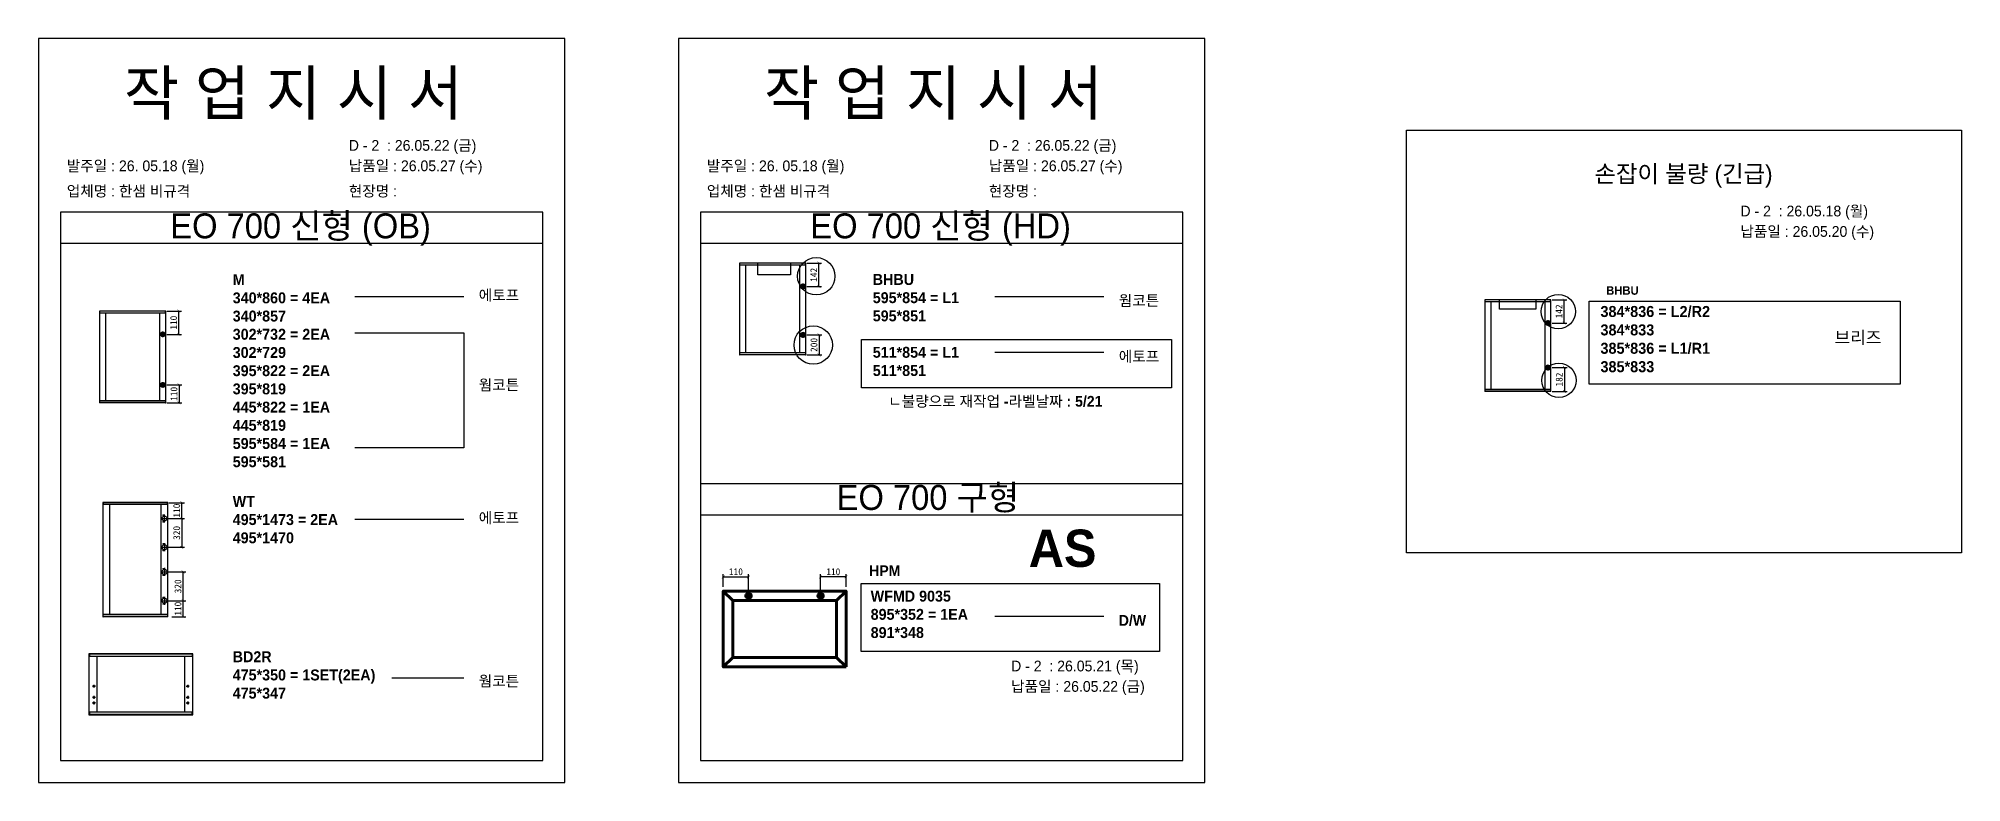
# Model space of a CAD drawing. Header units: millimetres. Extents: x -44117 to 256353, y -2095463 to 65325.
# Drawn here: x 110739 to 117765, y -950294 to -947574 of the extents above; entities that cross this region are included whole.
import ezdxf

# ---------------------------------------------------------------- set-up
doc = ezdxf.new("R2010")
doc.units = ezdxf.units.MM
doc.header["$LTSCALE"] = 10
doc.layers.add('Layer1', color=7, linetype='Continuous', lineweight=70)
doc.styles.add('MtX_Gulim', font='')
doc.styles.get('MtX_Gulim').set_extended_font_data('Gulim', bold=True)
doc.dimstyles.new('ISO-25', dxfattribs={"dimtxt": 2.5, "dimasz": 2.5, "dimexe": 1, "dimexo": 1, "dimtad": 1, "dimtxsty": 'Standard', "dimblk": 'ARCHTICK', "dimcen": 2.5, "dimadec": 0, "dimazin": 0, "dimtfac": 1, "dimtmove": 0, "dimatfit": 3, "dimfxl": 0, "dimarcsym": 0})

msp = doc.modelspace()

# ---------------------------------------------------------------- texts
at = {"linetype": 'Continuous', "style": 'MtX_Gulim'}
for s, height, p in [('에토프', 39.271262, (112347.43311, -948531.98527)), ('BHBU', 31.421769, (116466.36865, -948510.70013)), ('웜코튼', 39.271262, (114685.80749, -948551.60545)), ('브리즈', 45.42113, (117300.93897, -948689.82399)), ('에토프', 39.271262, (114685.80749, -948755.7068)), ('웜코튼', 39.271262, (112347.43311, -948859.82807)), ('ㄴ불량으로 재작업 -라벨날짜 : 5/21', 39.2712622, (113843.44216, -948919.6997)), ('에토프', 39.271262, (112347.43311, -949345.43268)), ('AS', 136.162061, (114356.78294, -949505.28207)), ('HPM', 39.271262, (113773.81106, -949538.94832)), ('D/W', 39.271262, (114685.80749, -949720.60332)), ('웜코튼', 39.271262, (112347.43311, -949942.45262))]:
    msp.add_text(s, height=height, dxfattribs=at).set_placement(p)
at = {"attachment_point": 1}
for s, width, gutter_width, heights, insert, char_height in [('{\\fGulim|b0|i0|c129|p50;작 업 지 시 서}', 3786.0728481, 14.30944, [-178.40505], (111051.14193, -947693.00087), 160.2657825), ('{\\fGulim|b0|i0|c129|p50;작 업 지 시 서}', 3786.0728481, 14.30944, [-178.40505], (113389.51631, -947693.00087), 160.2657825), ('\\pt11;{\\fGulim|b0|i0|c129|p50;발주일 : 26. 05.18 (월)}', 3786.0728481, 14.30944, [39.49878], (110842.29905, -948019.74459), 39.2651167), ('{\\fGulim|b0|i0|c129|p50;납품일 : 26.05.27 (수)}', 3786.0728481, 14.30944, [40.16974], (111872.55387, -948019.74459), 39.2651167), ('\\pt11;{\\fGulim|b0|i0|c129|p50;발주일 : 26. 05.18 (월)}', 3786.0728481, 14.30944, [39.49878], (113180.67342, -948019.74459), 39.2651167), ('{\\fGulim|b0|i0|c129|p50;납품일 : 26.05.27 (수)}', 3786.0728481, 14.30944, [40.16974], (114210.92825, -948019.74459), 39.2651167), ('{\\fGulim|b0|i0|c129|p50;업체명 : 한샘 비규격}', 3786.0728481, 14.30944, [41.34032], (110842.29905, -948112.0762), 39.2651167), ('{\\fGulim|b0|i0|c129|p50;현장명 :}', 3786.0728481, 14.30944, [45.21037], (111872.55387, -948112.0762), 39.2651167), ('{\\fGulim|b0|i0|c129|p50;업체명 : 한샘 비규격}', 3786.0728481, 14.30944, [41.34032], (113180.67342, -948112.0762), 39.2651167), ('{\\fGulim|b0|i0|c129|p50;현장명 :}', 3786.0728481, 14.30944, [45.21037], (114210.92825, -948112.0762), 39.2651167), ('{\\fGulim|b0|i0|c129|p50;EO 700 신형 (OB)}', 2155.3243433, 8.14604, [-114.80382], (111220.58871, -948213.13056), 91.2356303), ('{\\fGulim|b0|i0|c129|p50;EO 700 신형 (HD)}', 2155.3243433, 8.14604, [-114.80382], (113558.96308, -948213.13056), 91.2356303), ('{\\fGulim|b0|i0|c129|p50;납품일 : 26.05.20 (수)}', 3786.0728481, 14.30944, [40.16974], (116956.97751, -948259.67247), 39.2651167), ('{\\f굴림|b1|i0|c129|p50;M\\P340*860 = 4EA\\P\\C1;340*857\\P\\C256;302*732 = 2EA\\P\\C1;302*729\\P\\C256;395*822 = 2EA\\P\\C1;395*819\\P\\C256;445*822 = 1EA\\P\\C1;445*819\\P\\C256;595*584 = 1EA\\P\\C1;595*581}', 12072.7918459, 155.2668, [-707.36174], (111448.56195, -948435.46228), 39.9257485), ('{\\f굴림|b1|i0|c129|p50;BHBU\\P595*854 = L1\\P\\C1;595*851\\P\\P\\C256;511*854 = L1\\P\\C1;511*851}', 12072.7918459, 155.2668, [-374.11905], (113786.93632, -948434.87069), 39.9257485), ('{\\f굴림|b1|i0|c129|p50;384*836 = L2/R2\\P\\C1;384*833\\P\\C256;385*836 = L1/R1\\P\\C1;385*833}', 12198.822037, 156.88766, [-250.64671], (116445.54548, -948551.65861), 40.342541), ('{\\fGulim|b0|i0|c129|p50;EO 700 구형}', 2155.3243433, 8.14604, [-101.80487], (113655.09778, -949205.9801), 91.2356303), ('{\\f굴림|b1|i0|c129|p50;WT\\P495*1473 = 2EA\\P\\C1;495*1470}', 12072.7918459, 155.2668, [-174.38468], (111448.56195, -949245.9517), 39.9257485), ('{\\f굴림|b1|i0|c129|p50;WFMD 9035\\P895*352 = 1EA\\P\\C1;891*348}', 12072.7918459, 155.2668, [-174.38468], (113779.31337, -949592.3541), 39.9257485), ('{\\f굴림|b1|i0|c129|p50;BD2R\\P475*350 = 1SET(2EA)\\P\\C1;475*347}', 12072.7918459, 155.2668, [-178.71526], (111448.56195, -949813.88589), 39.9257485), ('{\\fGulim|b0|i0|c129|p50;납품일 : 26.05.22 (금)}', 3786.0728481, 14.30944, [40.16974], (114292.44664, -949922.72961), 39.2651167)]:
    msp.add_mtext_dynamic_manual_height_columns(s, width=width, gutter_width=gutter_width, heights=heights, dxfattribs=dict(at, insert=insert, char_height=char_height))
at = {"color": 1, "attachment_point": 1}
for s, width, gutter_width, heights, insert, char_height in [('{\\fGulim|b0|i0|c129|p50;D - 2  : 26.05.22 (금)}', 3786.0728481, 14.30944, [37.52862], (111872.55387, -947945.0693), 39.2651167), ('{\\fGulim|b0|i0|c129|p50;D - 2  : 26.05.22 (금)}', 3786.0728481, 14.30944, [37.52862], (114210.92825, -947945.0693), 39.2651167), ('{\\fGulim|b0|i0|c129|p50;손잡이 불량 (긴급)}', 6047.4076913, 22.85615, [64.1622], (116423.32315, -948037.22409), 62.7172742), ('{\\fGulim|b0|i0|c129|p50;D - 2  : 26.05.18 (월)}', 3786.0728481, 14.30944, [40.16974], (116956.97751, -948184.99718), 39.2651167), ('{\\fGulim|b0|i0|c129|p50;D - 2  : 26.05.21 (목)}', 3786.0728481, 14.30944, [37.52862], (114292.44664, -949848.05432), 39.2651167)]:
    msp.add_mtext_dynamic_manual_height_columns(s, width=width, gutter_width=gutter_width, heights=heights, dxfattribs=dict(at, insert=insert, char_height=char_height))

# ---------------------------------------------------------------- blocks, each defined once
blk = doc.blocks.new('_ArchTick')
at = {"color": 0, "linetype": 'ByBlock', "const_width": 0.15}
blk.add_lwpolyline([(-0.5, -0.5), (0.5, 0.5)], dxfattribs=at)
blk = doc.blocks.new('*D6441')
at = {"color": 0, "lineweight": -2}
for p, q in [((111208.2, -948570.2), (111261.6, -948570.2)), ((111251.6, -948655.4), (111251.6, -948570.2)), ((111208.2, -948655.4), (111261.6, -948655.4))]:
    blk.add_line(p, q, dxfattribs=at)
at = {"layer": 'Defpoints', "color": 0}
for p in [(111193.2, -948570.2), (111251.6, -948570.2), (111193.2, -948655.4)]:
    blk.add_point(p, dxfattribs=at)
at = {"color": 0, "lineweight": -2, "xscale": 10, "yscale": 10, "zscale": 10}
for p, rotation in [((111251.6, -948570.2), 90), ((111251.6, -948655.4), 270)]:
    blk.add_blockref('_ArchTick', p, dxfattribs=dict(at, rotation=rotation))
at = {"color": 0, "insert": (111232.9, -948612.8), "char_height": 25, "attachment_point": 5, "rotation": 90}
blk.add_mtext('110', dxfattribs=at)
blk = doc.blocks.new('*D6442')
at = {"color": 0, "lineweight": -2}
for p, q in [((111208.2, -948840), (111262.5, -948840)), ((111252.5, -948840), (111252.5, -948905.6)), ((111208.2, -948905.6), (111262.5, -948905.6))]:
    blk.add_line(p, q, dxfattribs=at)
at = {"layer": 'Defpoints', "color": 0}
for p in [(111193.2, -948840), (111193.2, -948905.6), (111252.5, -948905.6)]:
    blk.add_point(p, dxfattribs=at)
at = {"color": 0, "lineweight": -2, "xscale": 10, "yscale": 10, "zscale": 10}
for p, rotation in [((111252.5, -948840), 90), ((111252.5, -948905.6), 270)]:
    blk.add_blockref('_ArchTick', p, dxfattribs=dict(at, rotation=rotation))
at = {"color": 0, "insert": (111233.8, -948872.8), "char_height": 25, "attachment_point": 5, "rotation": 90}
blk.add_mtext('110', dxfattribs=at)
blk = doc.blocks.new('*D6443')
at = {"color": 0, "lineweight": -2}
for p, q in [((111214.8, -949270.7), (111272.7, -949270.7)), ((111262.7, -949328.5), (111262.7, -949270.7)), ((111214.8, -949328.5), (111272.7, -949328.5))]:
    blk.add_line(p, q, dxfattribs=at)
at = {"layer": 'Defpoints', "color": 0}
for p in [(111199.8, -949270.7), (111262.7, -949270.7), (111199.8, -949328.5)]:
    blk.add_point(p, dxfattribs=at)
at = {"color": 0, "lineweight": -2, "xscale": 10, "yscale": 10, "zscale": 10}
for p, rotation in [((111262.7, -949270.7), 90), ((111262.7, -949328.5), 270)]:
    blk.add_blockref('_ArchTick', p, dxfattribs=dict(at, rotation=rotation))
at = {"color": 0, "insert": (111244, -949299.6), "char_height": 25, "attachment_point": 5, "rotation": 90}
blk.add_mtext('110', dxfattribs=at)
blk = doc.blocks.new('*D6444')
at = {"color": 0, "lineweight": -2}
for p, q in [((111214.8, -949629.1), (111277.3, -949629.1)), ((111226.4, -949687.6), (111277.3, -949687.6)), ((111267.3, -949687.6), (111267.3, -949629.1))]:
    blk.add_line(p, q, dxfattribs=at)
at = {"layer": 'Defpoints', "color": 0}
for p in [(111199.8, -949629.1), (111211.4, -949687.6), (111267.3, -949629.1)]:
    blk.add_point(p, dxfattribs=at)
at = {"color": 0, "lineweight": -2, "xscale": 10, "yscale": 10, "zscale": 10}
for p, rotation in [((111267.3, -949629.1), 90), ((111267.3, -949687.6), 270)]:
    blk.add_blockref('_ArchTick', p, dxfattribs=dict(at, rotation=rotation))
at = {"color": 0, "insert": (111248.5, -949658.3), "char_height": 25, "attachment_point": 5, "rotation": 90}
blk.add_mtext('110', dxfattribs=at)
blk = doc.blocks.new('*D6445')
at = {"color": 0, "lineweight": -2}
for p, q in [((111214.8, -949523.9), (111277.3, -949523.9)), ((111267.3, -949629.1), (111267.3, -949523.9)), ((111214.8, -949629.1), (111277.3, -949629.1))]:
    blk.add_line(p, q, dxfattribs=at)
at = {"layer": 'Defpoints', "color": 0}
for p in [(111199.8, -949523.9), (111267.3, -949523.9), (111199.8, -949629.1)]:
    blk.add_point(p, dxfattribs=at)
at = {"color": 0, "lineweight": -2, "xscale": 10, "yscale": 10, "zscale": 10}
for p, rotation in [((111267.3, -949523.9), 90), ((111267.3, -949629.1), 270)]:
    blk.add_blockref('_ArchTick', p, dxfattribs=dict(at, rotation=rotation))
at = {"color": 0, "insert": (111248.5, -949576.5), "char_height": 25, "attachment_point": 5, "rotation": 90}
blk.add_mtext('320', dxfattribs=at)
blk = doc.blocks.new('*D6446')
at = {"color": 0, "lineweight": -2}
for p, q in [((111214.8, -949328.5), (111272.7, -949328.5)), ((111262.7, -949328.5), (111262.7, -949433.7)), ((111214.8, -949433.7), (111272.7, -949433.7))]:
    blk.add_line(p, q, dxfattribs=at)
at = {"layer": 'Defpoints', "color": 0}
for p in [(111199.8, -949328.5), (111199.8, -949433.7), (111262.7, -949433.7)]:
    blk.add_point(p, dxfattribs=at)
at = {"color": 0, "lineweight": -2, "xscale": 10, "yscale": 10, "zscale": 10}
for p, rotation in [((111262.7, -949328.5), 90), ((111262.7, -949433.7), 270)]:
    blk.add_blockref('_ArchTick', p, dxfattribs=dict(at, rotation=rotation))
at = {"color": 0, "insert": (111244, -949381.1), "char_height": 25, "attachment_point": 5, "rotation": 90}
blk.add_mtext('320', dxfattribs=at)
blk = doc.blocks.new('*D6447')
at = {"color": 0, "lineweight": -2}
for p, q in [((113546.6, -948395.1), (113600, -948395.1)), ((113590, -948480.2), (113590, -948395.1)), ((113546.6, -948480.2), (113600, -948480.2))]:
    blk.add_line(p, q, dxfattribs=at)
at = {"layer": 'Defpoints', "color": 0}
for p in [(113531.6, -948395.1), (113590, -948395.1), (113531.6, -948480.2)]:
    blk.add_point(p, dxfattribs=at)
at = {"color": 0, "lineweight": -2, "xscale": 10, "yscale": 10, "zscale": 10}
for p, rotation in [((113590, -948395.1), 90), ((113590, -948480.2), 270)]:
    blk.add_blockref('_ArchTick', p, dxfattribs=dict(at, rotation=rotation))
at = {"color": 0, "insert": (113571.2, -948437.7), "char_height": 25, "attachment_point": 5, "rotation": 90}
blk.add_mtext('142', dxfattribs=at)
blk = doc.blocks.new('*D6448')
at = {"color": 0, "lineweight": -2}
for p, q in [((113546.6, -948657.5), (113600.9, -948657.5)), ((113590.9, -948657.5), (113590.9, -948730.4)), ((113546.6, -948730.4), (113600.9, -948730.4))]:
    blk.add_line(p, q, dxfattribs=at)
at = {"layer": 'Defpoints', "color": 0}
for p in [(113531.6, -948657.5), (113531.6, -948730.4), (113590.9, -948730.4)]:
    blk.add_point(p, dxfattribs=at)
at = {"color": 0, "lineweight": -2, "xscale": 10, "yscale": 10, "zscale": 10}
for p, rotation in [((113590.9, -948657.5), 90), ((113590.9, -948730.4), 270)]:
    blk.add_blockref('_ArchTick', p, dxfattribs=dict(at, rotation=rotation))
at = {"color": 0, "insert": (113572.2, -948694), "char_height": 25, "attachment_point": 5, "rotation": 90}
blk.add_mtext('200', dxfattribs=at)
blk = doc.blocks.new('*D6449')
at = {"color": 0, "lineweight": -2}
for p, q in [((113240.6, -949578.7), (113240.6, -949532)), ((113240.6, -949542), (113333.3, -949542)), ((113333.3, -949596.4), (113333.3, -949532))]:
    blk.add_line(p, q, dxfattribs=at)
at = {"layer": 'Defpoints', "color": 0}
for p in [(113333.3, -949542), (113240.6, -949593.7), (113333.3, -949611.4)]:
    blk.add_point(p, dxfattribs=at)
at = {"color": 0, "lineweight": -2, "xscale": 10, "yscale": 10, "zscale": 10, "rotation": 180}
blk.add_blockref('_ArchTick', (113240.6, -949542), dxfattribs=at)
at = {"color": 0, "lineweight": -2, "xscale": 10, "yscale": 10, "zscale": 10}
blk.add_blockref('_ArchTick', (113333.3, -949542), dxfattribs=at)
at = {"color": 0, "insert": (113287, -949523.2), "char_height": 25, "attachment_point": 5}
blk.add_mtext('110', dxfattribs=at)
blk = doc.blocks.new('*D6450')
at = {"color": 0, "lineweight": -2}
for p, q in [((113596.4, -949596.4), (113596.4, -949532)), ((113689.2, -949542), (113596.4, -949542)), ((113689.2, -949578.7), (113689.2, -949532))]:
    blk.add_line(p, q, dxfattribs=at)
at = {"layer": 'Defpoints', "color": 0}
for p in [(113596.4, -949542), (113596.4, -949611.4), (113689.2, -949593.7)]:
    blk.add_point(p, dxfattribs=at)
at = {"color": 0, "lineweight": -2, "xscale": 10, "yscale": 10, "zscale": 10, "rotation": 180}
blk.add_blockref('_ArchTick', (113596.4, -949542), dxfattribs=at)
at = {"color": 0, "lineweight": -2, "xscale": 10, "yscale": 10, "zscale": 10}
blk.add_blockref('_ArchTick', (113689.2, -949542), dxfattribs=at)
at = {"color": 0, "insert": (113642.8, -949523.2), "char_height": 25, "attachment_point": 5}
blk.add_mtext('110', dxfattribs=at)
blk = doc.blocks.new('*D6451')
at = {"color": 0, "lineweight": -2}
for p, q in [((116269.3, -948528.8), (116322.7, -948528.8)), ((116312.7, -948614), (116312.7, -948528.8)), ((116269.3, -948614), (116322.7, -948614))]:
    blk.add_line(p, q, dxfattribs=at)
at = {"layer": 'Defpoints', "color": 0}
for p in [(116254.3, -948528.8), (116312.7, -948528.8), (116254.3, -948614)]:
    blk.add_point(p, dxfattribs=at)
at = {"color": 0, "lineweight": -2, "xscale": 10, "yscale": 10, "zscale": 10}
for p, rotation in [((116312.7, -948528.8), 90), ((116312.7, -948614), 270)]:
    blk.add_blockref('_ArchTick', p, dxfattribs=dict(at, rotation=rotation))
at = {"color": 0, "insert": (116293.9, -948571.4), "char_height": 25, "attachment_point": 5, "rotation": 90}
blk.add_mtext('142', dxfattribs=at)
blk = doc.blocks.new('*D6452')
at = {"color": 0, "lineweight": -2}
for p, q in [((116269.3, -948776.9), (116323.6, -948776.9)), ((116313.6, -948776.9), (116313.6, -948864.2)), ((116269.3, -948864.2), (116323.6, -948864.2))]:
    blk.add_line(p, q, dxfattribs=at)
at = {"layer": 'Defpoints', "color": 0}
for p in [(116254.3, -948776.9), (116254.3, -948864.2), (116313.6, -948864.2)]:
    blk.add_point(p, dxfattribs=at)
at = {"color": 0, "lineweight": -2, "xscale": 10, "yscale": 10, "zscale": 10}
for p, rotation in [((116313.6, -948776.9), 90), ((116313.6, -948864.2), 270)]:
    blk.add_blockref('_ArchTick', p, dxfattribs=dict(at, rotation=rotation))
at = {"color": 0, "insert": (116294.9, -948820.5), "char_height": 25, "attachment_point": 5, "rotation": 90}
blk.add_mtext('182', dxfattribs=at)

# ---------------------------------------------------------------- dimensions: what is measured, and where the dimension line sits
for base, p1, p2, angle, text, picture, middle in [((113589.97919, -948395.09201), (113531.58983, -948480.2477), (113531.58983, -948395.09201), 90, '142', '*D6447', (113571.22919, -948437.66985)), ((111251.60481, -948570.20505), (111193.21545, -948655.36074), (111193.21545, -948570.20505), 90, '110', '*D6441', (111232.85481, -948612.7829)), ((116312.69979, -948528.84629), (116254.31043, -948614.00197), (116254.31043, -948528.84629), 90, '142', '*D6451', (116293.94979, -948571.42413)), ((113590.91308, -948730.43868), (113531.58983, -948657.53307), (113531.58983, -948730.43868), 90, '200', '*D6448', (113572.16308, -948693.98587)), ((116313.63368, -948864.19296), (116254.31043, -948776.85492), (116254.31043, -948864.19296), 90, '182', '*D6452', (116294.88368, -948820.52394)), ((111252.53871, -948905.55172), (111193.21545, -948840.04109), (111193.21545, -948905.55172), 90, '110', '*D6442', (111233.78871, -948872.7964)), ((111262.7199, -949433.67111), (111199.79476, -949328.48856), (111199.79476, -949433.67111), 90, '320', '*D6446', (111243.9699, -949381.07984)), ((111267.29136, -949523.8811), (111199.79476, -949629.06363), (111199.79476, -949523.8811), 90, '320', '*D6445', (111248.54136, -949576.47237)), ((113333.33538, -949541.96424), (113240.57343, -949593.66134), (113333.33538, -949611.3506), 180, '110', '*D6449', (113286.95441, -949523.21424)), ((111267.29136, -949629.06363), (111211.43331, -949687.56833), (111199.79476, -949629.06363), 90, '110', '*D6444', (111248.54136, -949658.31598))]:
    dim = msp.add_linear_dim(base=base, p1=p1, p2=p2, angle=angle, text=text, dimstyle='ISO-25', override={"dimscale": 10, "dimasz": 1, "dimexo": 1.5, "dimtxsty": 'Standard'})
    dim.commit()
    dim.dimension.update_dxf_attribs({"geometry": picture, "text_midpoint": middle})
dim = msp.add_linear_dim(base=(111262.7199, -949270.65148), p1=(111199.79476, -949328.48856), p2=(111199.79476, -949270.65148), angle=90, text='110', dimstyle='ISO-25', override={"dimscale": 10, "dimasz": 1, "dimexo": 1.5, "dimtxsty": 'Standard'})
dim.commit()
dim.dimension.update_dxf_attribs({"geometry": '*D6443', "text_midpoint": (111262.7199, -949299.57002), "dimtype": 160})
dim = msp.add_linear_dim(base=(113596.42417, -949541.96424), p1=(113689.18611, -949593.66134), p2=(113596.42417, -949611.3506), text='110', dimstyle='ISO-25', override={"dimscale": 10, "dimasz": 1, "dimexo": 1.5, "dimtxsty": 'Standard'})
dim.commit()
dim.dimension.update_dxf_attribs({"geometry": '*D6450', "text_midpoint": (113642.80514, -949523.21424)})

# ---------------------------------------------------------------- linework, layer by layer
for p, q in [((112581.90155, -948209.2939), (110818.97794, -948209.2939)), ((114920.27592, -948209.2939), (113157.35231, -948209.2939)), ((112581.90155, -948323.76946), (110818.97794, -948323.76946)), ((114920.27592, -948323.76946), (113157.35231, -948323.76946)), ((113300.57158, -948395.33292), (113300.57158, -948730.19776)), ((113542.00932, -948395.76656), (113300.57158, -948395.76656)), ((113542.00932, -948402.31931), (113300.57158, -948402.31931)), ((113541.76841, -948395.09201), (113300.81249, -948395.09201)), ((113322.01256, -948401.83749), (113322.01256, -948723.21138)), ((113520.32742, -948723.21138), (113520.32742, -948402.31931)), ((113540.80477, -948402.31931), (113540.80477, -948395.09201)), ((113542.00932, -948730.19776), (113542.00932, -948395.33292)), ((110962.1972, -948570.44596), (110962.1972, -948905.3108)), ((111203.63494, -948570.8796), (110962.1972, -948570.8796)), ((111203.39403, -948570.20505), (110962.43811, -948570.20505)), ((111202.43039, -948577.43235), (111202.43039, -948570.20505)), ((111203.63494, -948905.3108), (111203.63494, -948570.44596)), ((116023.29218, -948529.0872), (116023.29218, -948863.95204)), ((116264.72992, -948529.52084), (116023.29218, -948529.52084)), ((116264.72992, -948536.07359), (116023.29218, -948536.07359)), ((116264.48901, -948528.84629), (116023.53309, -948528.84629)), ((116044.73316, -948535.59177), (116044.73316, -948856.96566)), ((116243.04802, -948856.96566), (116243.04802, -948536.07359)), ((116263.52537, -948536.07359), (116263.52537, -948528.84629)), ((116264.72992, -948863.95204), (116264.72992, -948529.0872)), ((111203.63494, -948577.43235), (110962.1972, -948577.43235)), ((110983.63819, -948576.95053), (110983.63819, -948898.32442)), ((111181.95305, -948898.32442), (111181.95305, -948577.43235)), ((113542.00932, -948723.21138), (113300.57158, -948723.21138)), ((113542.00932, -948729.76413), (113300.57158, -948729.76413)), ((113541.76841, -948730.43868), (113300.81249, -948730.43868)), ((113301.77613, -948730.43868), (113301.77613, -948723.21138)), ((113540.80477, -948723.21138), (113540.80477, -948730.43868)), ((111203.63494, -948898.32442), (110962.1972, -948898.32442)), ((111203.63494, -948904.87717), (110962.1972, -948904.87717)), ((111203.39403, -948905.55172), (110962.43811, -948905.55172)), ((110963.40175, -948905.55172), (110963.40175, -948898.32442)), ((111202.43039, -948898.32442), (111202.43039, -948905.55172)), ((116264.72992, -948856.96566), (116023.29218, -948856.96566)), ((116264.72992, -948863.51841), (116023.29218, -948863.51841)), ((116264.48901, -948864.19296), (116023.53309, -948864.19296)), ((116024.49673, -948864.19296), (116024.49673, -948856.96566)), ((116263.52537, -948856.96566), (116263.52537, -948864.19296)), ((114920.27592, -949202.14343), (113157.35231, -949202.14343)), ((110974.51773, -949270.17217), (110974.51773, -949687.38003)), ((111211.5113, -949270.65148), (110974.51773, -949270.65148)), ((111211.24501, -949269.90588), (110974.78402, -949269.90588)), ((110975.84916, -949269.90588), (110975.84916, -949277.89443)), ((111210.17987, -949277.89443), (111210.17987, -949269.90588)), ((111211.5113, -949687.38003), (111211.5113, -949270.17217)), ((111211.5113, -949277.89443), (110974.51773, -949277.89443)), ((110998.21709, -949277.36186), (110998.21709, -949679.65777)), ((111185.27017, -949328.48856), (111214.31935, -949328.48856)), ((111187.54566, -949679.65777), (111187.54566, -949277.89443)), ((111197.13191, -949316.50574), (111192.87135, -949316.50574)), ((111197.13191, -949340.47138), (111192.87135, -949340.47138)), ((111195.00163, -949314.37546), (111195.00163, -949318.63602)), ((111195.00163, -949338.3411), (111195.00163, -949342.60166)), ((111199.79476, -949343.01315), (111199.79476, -949313.96397)), ((114920.27592, -949316.61899), (113157.35231, -949316.61899)), ((111185.27017, -949433.67111), (111214.31935, -949433.67111)), ((111197.13191, -949421.68828), (111192.87135, -949421.68828)), ((111197.13191, -949445.65392), (111192.87135, -949445.65392)), ((111195.00163, -949419.558), (111195.00163, -949423.81856)), ((111195.00163, -949443.52364), (111195.00163, -949447.7842)), ((111199.79476, -949419.14651), (111199.79476, -949448.19569)), ((111185.27017, -949523.8811), (111214.31935, -949523.8811)), ((111197.13191, -949511.89827), (111192.87135, -949511.89827)), ((111197.13191, -949535.86391), (111192.87135, -949535.86391)), ((111195.00163, -949509.76799), (111195.00163, -949514.02855)), ((111195.00163, -949533.73364), (111195.00163, -949537.99419)), ((111199.79476, -949509.35651), (111199.79476, -949538.40569)), ((111197.13191, -949617.0808), (111192.87135, -949617.0808)), ((111195.00163, -949614.95052), (111195.00163, -949619.21108)), ((111199.79476, -949614.53904), (111199.79476, -949643.58822)), ((111211.5113, -949679.65777), (110974.51773, -949679.65777)), ((111211.5113, -949686.90072), (110974.51773, -949686.90072)), ((111211.24501, -949687.64632), (110974.78402, -949687.64632)), ((110975.84916, -949687.64632), (110975.84916, -949679.65777)), ((111185.27017, -949629.06363), (111214.31935, -949629.06363)), ((111197.13191, -949641.04644), (111192.87135, -949641.04644)), ((111195.00163, -949638.91616), (111195.00163, -949643.17672)), ((111210.17987, -949679.65777), (111210.17987, -949687.64632)), ((110923.37425, -949823.40637), (110923.37425, -950045.6772)), ((111302.31735, -949823.97956), (110923.37425, -949823.97956)), ((111302.31735, -949832.64112), (110923.37425, -949832.64112)), ((111301.99891, -949823.08793), (110923.69269, -949823.08793)), ((110924.96645, -949823.08793), (110924.96645, -949832.64112)), ((110952.03382, -949832.64112), (110952.03382, -950036.44245)), ((111273.65779, -950036.44245), (111273.65779, -949832.64112)), ((111300.72515, -949823.08793), (111300.72515, -949832.64112)), ((111302.31735, -950045.6772), (111302.31735, -949823.40637)), ((110946.77956, -949941.54745), (110936.27106, -949941.54745)), ((110941.52531, -949936.2932), (110941.52531, -949946.80171)), ((111278.91204, -949941.54745), (111289.42055, -949941.54745)), ((111284.16629, -949936.2932), (111284.16629, -949946.80171)), ((111302.31735, -950036.44245), (110923.37425, -950036.44245)), ((111302.31735, -950045.10401), (110923.37425, -950045.10401)), ((110923.69269, -950045.99564), (111301.99891, -950045.99564)), ((110924.96645, -950036.44245), (110924.96645, -950045.99564)), ((110946.77956, -949982.30772), (110936.27106, -949982.30772)), ((110946.77956, -950002.68785), (110936.27106, -950002.68785)), ((110941.52531, -949977.05347), (110941.52531, -949987.56197)), ((110941.52531, -949997.4336), (110941.52531, -950007.94211)), ((111278.91204, -949982.30772), (111289.42055, -949982.30772)), ((111278.91204, -950002.68785), (111289.42055, -950002.68785)), ((111284.16629, -949977.05347), (111284.16629, -949987.56197)), ((111284.16629, -949997.4336), (111284.16629, -950007.94211)), ((111300.72515, -950045.99564), (111300.72515, -950036.44245))]:
    msp.add_line(p, q)
for points in [[(110738.84505, -950293.69953), (112662.03444, -950293.69953), (112662.03444, -947573.76025), (110738.84505, -947573.76025)], [(113077.21942, -950293.69953), (115000.40881, -950293.69953), (115000.40881, -947573.76025), (113077.21942, -947573.76025)], [(115737.51794, -947909.26633), (117764.7814, -947909.26633), (117764.7814, -949454.1809), (115737.51794, -949454.1809)], [(116403.75981, -948533.67284), (117540.99175, -948533.67284), (117540.99175, -948837.64993), (116403.75981, -948837.64993)], [(113744.23116, -949565.65256), (114834.99018, -949565.65256), (114834.99018, -949815.23302), (113744.23116, -949815.23302)]]:
    msp.add_lwpolyline(points, close=True)
for points in [[(110818.97794, -948209.2939), (110818.97794, -950213.56664), (112581.90155, -950213.56664), (112581.90155, -948209.2939)], [(113157.35231, -948209.2939), (113157.35231, -950213.56664), (114920.27592, -950213.56664), (114920.27592, -948209.2939)], [(113485.90876, -948395.09201), (113485.90876, -948437.28558), (113366.75142, -948437.28558), (113366.75142, -948395.09201)], [(111894.25007, -948517.51584), (112293.36304, -948517.51584)], [(114232.62444, -948516.92424), (114631.73741, -948516.92424)], [(116209.90038, -948528.84629), (116209.90038, -948562.90767), (116076.20756, -948562.90767), (116076.20756, -948528.84629)], [(111894.25007, -948649.36566), (112293.36304, -948649.36566), (112293.36304, -949069.85968), (111894.25007, -949069.85968)], [(112293.36304, -948649.36566), (112293.36304, -948938.00986)], [(114232.62444, -948721.02559), (114631.73741, -948721.02559)], [(111894.25007, -949330.96325), (112293.36304, -949330.96325)], [(114232.62444, -949685.92211), (114631.73741, -949685.92211)], [(112030.31764, -949910.7294), (112293.36304, -949910.7294)]]:
    msp.add_lwpolyline(points)
at = {"color": 1}
msp.add_lwpolyline([(113745.82847, -948673.8258), (114878.73886, -948673.8258), (114878.73886, -948851.30523), (113745.82847, -948851.30523)], close=True, dxfattribs=at)
for centre, radius in [((113580.58033, -948443.09514), 68.40353), ((116291.25588, -948572.16268), 62.86291), ((113569.48786, -948694.52434), 70.25228), ((116293.87516, -948823.61432), 62.86291)]:
    msp.add_circle(centre, radius, dxfattribs=at)
for centre, radius in [((111199.79476, -949328.48856), 9.31997), ((111195.00163, -949316.50574), 0.85211), ((111195.00163, -949340.47138), 0.85211), ((111199.79476, -949433.67111), 9.31997), ((111195.00163, -949421.68828), 0.85211), ((111195.00163, -949445.65392), 0.85211), ((111199.79476, -949523.8811), 9.31997), ((111195.00163, -949511.89827), 0.85211), ((111195.00163, -949535.86391), 0.85211), ((111199.79476, -949629.06363), 9.31997), ((111195.00163, -949617.0808), 0.85211), ((111195.00163, -949641.04644), 0.85211), ((110941.52531, -949941.54745), 3.1844), ((111284.16629, -949941.54745), 3.1844), ((110941.52531, -949982.30772), 3.1844), ((110941.52531, -950002.68785), 3.1844), ((111284.16629, -949982.30772), 3.1844), ((111284.16629, -950002.68785), 3.1844)]:
    msp.add_circle(centre, radius)
for centre, radius, start, end in [((113541.76841, -948395.33292), 0.24091, 0, 90), ((111203.39403, -948570.44596), 0.24091, 0, 90), ((116264.48901, -948529.0872), 0.24091, 0, 90), ((113300.81249, -948730.19777), 0.24091, 180, 270), ((113541.76841, -948730.19777), 0.24091, 270, 0), ((110962.43811, -948905.31081), 0.24091, 180, 270), ((111203.39403, -948905.31081), 0.24091, 270, 0), ((116023.53309, -948863.95205), 0.24091, 180, 270), ((116264.48901, -948863.95205), 0.24091, 270, 0), ((110974.78402, -949270.17217), 0.26628, 90, 180), ((111211.24501, -949270.17217), 0.26628, 0, 90), ((110974.78402, -949687.38004), 0.26628, 180, 270), ((111211.24501, -949687.38004), 0.26628, 270, 0), ((110923.69269, -949823.40637), 0.31844, 90, 180), ((111301.99891, -949823.40637), 0.31844, 0, 90), ((110923.69269, -950045.6772), 0.31844, 180, 270), ((111301.99891, -950045.6772), 0.31844, 270, 0)]:
    msp.add_arc(centre, radius, start, end)
at = {"layer": 'Layer1'}
for p, q in [((113531.58983, -948471.36869), (113531.58983, -948489.12671)), ((116254.31043, -948605.12296), (116254.31043, -948622.88098)), ((111193.21545, -948646.48173), (111193.21545, -948664.23975)), ((113531.58983, -948666.41208), (113531.58983, -948648.65406)), ((116254.31043, -948785.73393), (116254.31043, -948767.97591)), ((111193.21545, -948848.9201), (111193.21545, -948831.16208)), ((113275.21007, -949628.29798), (113240.57343, -949593.66134)), ((113318.93827, -949611.3506), (113347.73248, -949611.3506)), ((113610.82127, -949611.3506), (113582.02706, -949611.3506)), ((113689.18611, -949593.66134), (113654.54948, -949628.29798)), ((113654.54948, -949628.29798), (113689.18611, -949593.66134)), ((113275.21007, -949836.11779), (113240.57343, -949870.75443)), ((113689.18611, -949870.75443), (113654.54948, -949836.11779))]:
    msp.add_line(p, q, dxfattribs=at)
for points in [[(113540.46884, -948480.2477), (113522.71082, -948480.2477)], [(116263.18944, -948614.00197), (116245.43142, -948614.00197)], [(111202.09446, -948655.36074), (111184.33644, -948655.36074)], [(113540.46884, -948657.53307), (113522.71082, -948657.53307)], [(116263.18944, -948776.85492), (116245.43142, -948776.85492)], [(111202.09446, -948840.04109), (111184.33644, -948840.04109)], [(113689.18611, -949870.75443), (113689.18611, -949593.66134), (113240.57343, -949593.66134), (113240.57343, -949870.75443)], [(113333.33538, -949596.95349), (113333.33538, -949625.7477)], [(113596.42417, -949596.95349), (113596.42417, -949625.7477)], [(113654.54948, -949836.11779), (113654.54948, -949628.29798), (113275.21007, -949628.29798), (113275.21007, -949836.11779)]]:
    msp.add_lwpolyline(points, close=True, dxfattribs=at)
for centre, radius in [((113531.58983, -948480.2477), 5.91934), ((116254.31043, -948614.00197), 5.91934), ((111193.21545, -948655.36074), 5.91934), ((113531.58983, -948657.53307), 5.91934), ((116254.31043, -948776.85492), 5.91934), ((111193.21545, -948840.04109), 5.91934), ((113333.33538, -949611.3506), 9.59807), ((113596.42417, -949611.3506), 9.59807)]:
    msp.add_circle(centre, radius, dxfattribs=at)

msp.set_redraw_order([(e.dxf.handle, doc.entitydb.next_handle()) for e in msp.query("TEXT MTEXT ATTDEF DIMENSION ARC_DIMENSION")])  # texts and dimensions are drawn at this point

doc.saveas('drawing.dxf')
